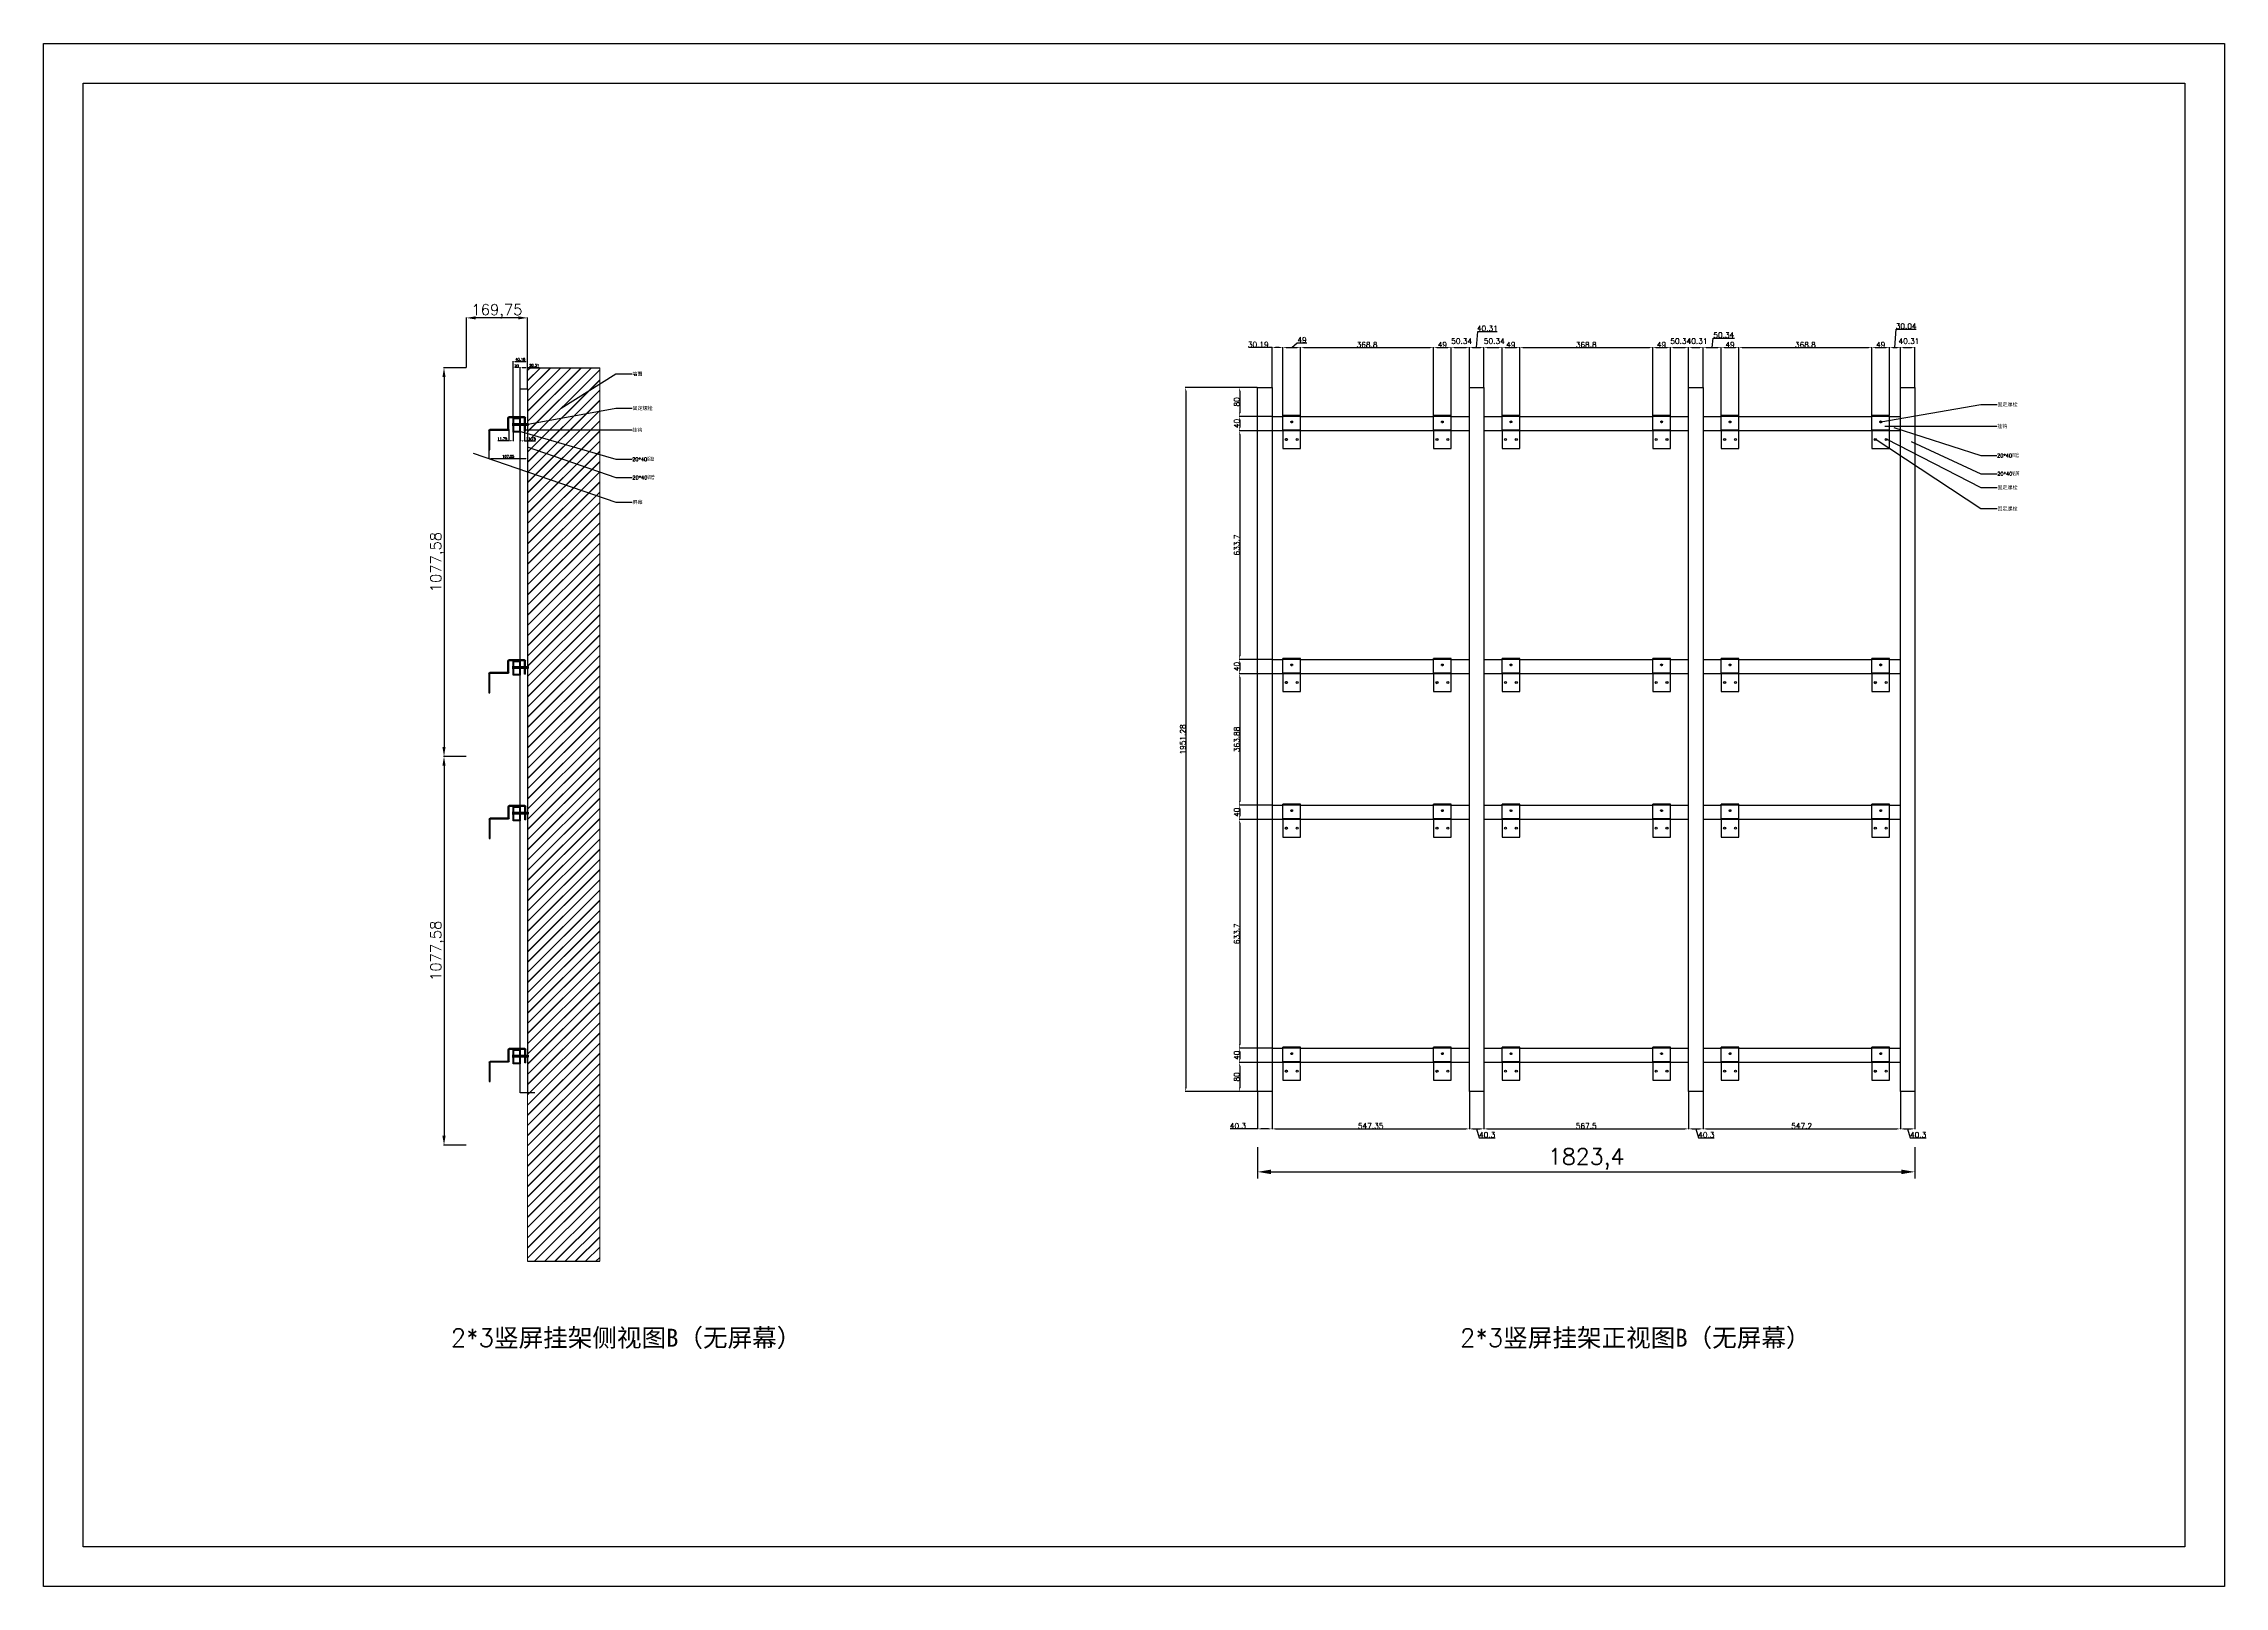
# Model space of a CAD drawing. Header units: millimetres. Extents: x -207 to 14821, y -6397 to 3639.
# Drawn here: x 8773 to 14821, y -6397 to -2120 of the extents above; entities that cross this region are included whole.
import ezdxf

# ---------------------------------------------------------------- set-up
doc = ezdxf.new("R2010")
doc.units = ezdxf.units.MM
doc.linetypes.add('HIDDEN', pattern=[0.375, 0.25, -0.125])
for name, color, linetype in [('02___PRT_ALL_AXES', 7, 'Continuous'), ('DEFAULT_2', 8, 'HIDDEN'), ('图框', 7, 'Continuous')]:
    doc.layers.add(name, color=color, linetype=linetype)
doc.layers.add('dim（尺寸标注）', color=4, linetype='Continuous', lineweight=13)
doc.layers.add('粗实线', color=7, linetype='Continuous', lineweight=25)
doc.styles.get("Standard").update_dxf_attribs({"font": 'txt', "bigfont": 'gbcbig.shx'})
doc.dimstyles.new('1-15', dxfattribs={"dimscale": 15, "dimtxt": 3, "dimasz": 2.5, "dimexe": 1.25, "dimexo": 0.625, "dimtad": 1, "dimtxsty": 'Standard', "dimcen": 2.5, "dimclrd": 4, "dimclre": 4, "dimclrt": 4, "dimadec": 0, "dimazin": 0, "dimtfac": 1, "dimtmove": 0, "dimatfit": 3, "dimfxl": 100, "dimfxlon": 1, "dimtfillclr": 4, "dimarcsym": 0})
doc.dimstyles.new('ISO-25', dxfattribs={"dimtxt": 7, "dimasz": 5, "dimexe": 1.25, "dimexo": 0.625, "dimtad": 1, "dimtxsty": 'Standard', "dimcen": 2.5, "dimclrd": 4, "dimclre": 4, "dimclrt": 4, "dimadec": 0, "dimazin": 0, "dimtfac": 1, "dimtmove": 0, "dimatfit": 3, "dimfxl": 1, "dimarcsym": 0})
doc.dimstyles.new('副本 ISO-25', dxfattribs={"dimtxt": 15, "dimasz": 10, "dimexe": 1.25, "dimexo": 0.625, "dimtad": 1, "dimdsep": 46, "dimtxsty": 'Standard', "dimcen": 2.5, "dimclrd": 4, "dimclre": 4, "dimclrt": 4, "dimadec": 0, "dimazin": 0, "dimtfac": 1, "dimtmove": 0, "dimatfit": 3, "dimfxl": 1, "dimarcsym": 0})

# ---------------------------------------------------------------- blocks, each defined once
blk = doc.blocks.new('hgdhgfdgdhgf')
at = {"color": 3, "linetype": 'Continuous'}
for p, q in [((-21740.9, 10464.5), (-21697.8, 10464.5)), ((-21740.9, 10464.5), (-21740.9, 10462)), ((-21697.8, 10464.5), (-21697.8, 10462)), ((-21743.6, 10461.8), (-21741.1, 10461.8)), ((-21743.6, 10424.5), (-21743.6, 10461.8)), ((-21743.6, 10424.5), (-21741.1, 10424.5)), ((-21741.1, 10424.5), (-21741.1, 10461.8)), ((-21740.9, 10462), (-21697.8, 10462)), ((-21695.1, 10461.8), (-21697.6, 10461.8)), ((-21697.6, 10429.2), (-21697.6, 10461.8)), ((-21697.6, 10429.2), (-21695.1, 10429.2)), ((-21695.1, 10429.2), (-21695.1, 10461.8)), ((-21694.9, 10429), (-21645.3, 10429)), ((-21694.9, 10426.5), (-21694.9, 10429)), ((-21694.9, 10426.5), (-21645.3, 10426.5)), ((-21645.3, 10429), (-21645.3, 10426.5)), ((-21642.6, 10426.3), (-21645.1, 10426.3)), ((-21645.1, 10373), (-21645.1, 10426.3))]:
    blk.add_line(p, q, dxfattribs=at)
for centre, radius, start, end in [((-21740.9, 10461.8), 2.7, 90, 180), ((-21697.8, 10461.8), 2.7, 0, 90), ((-21740.9, 10461.8), 0.2, 90, 180), ((-21697.8, 10461.8), 0.2, 0, 90), ((-21694.9, 10429.2), 2.7, 180, 270), ((-21694.9, 10429.2), 0.2, 180, 270), ((-21645.3, 10426.3), 2.7, 0, 90), ((-21645.3, 10426.3), 0.2, 0, 90)]:
    blk.add_arc(centre, radius, start, end, dxfattribs=at)
at = {"layer": '02___PRT_ALL_AXES', "color": 3, "linetype": 'Continuous'}
blk.add_line((-21642.6, 10373), (-21645.1, 10373), dxfattribs=at)
at = {"layer": '粗实线', "color": 3}
blk.add_line((-21642.6, 10426.3), (-21642.6, 10373), dxfattribs=at)
blk = doc.blocks.new('hgfdhhgh')
at = {"layer": '粗实线'}
for p in [(87.4, 302.1), (87.4, -371.6)]:
    blk.add_blockref('hgdhgfdgdhgf', p, dxfattribs=at)
blk = doc.blocks.new('gfsdgfgfsgg')
at = {"layer": '粗实线', "color": 1}
for p, q in [((-8243.3, 7890.3), (-8243.3, 7930.3)), ((-8243.3, 7930.3), (-8223.3, 7930.3)), ((-8241.3, 7892.3), (-8241.3, 7928.3)), ((-8241.3, 7928.3), (-8225.3, 7928.3)), ((-8225.3, 7928.3), (-8225.3, 7892.3)), ((-8223.3, 7930.3), (-8223.3, 7890.3)), ((-8223.3, 7890.3), (-8243.3, 7890.3)), ((-8225.3, 7892.3), (-8241.3, 7892.3))]:
    blk.add_line(p, q, dxfattribs=at)
blk = doc.blocks.new('*D57')
at = {"layer": 'Defpoints', "color": 0}
for p in [(9945.3, -3018.8), (9883.4, -4096.4), (9945.3, -4096.4)]:
    blk.add_point(p, dxfattribs=at)
at = {"layer": 'dim（尺寸标注）', "color": 4, "lineweight": -2}
for p, q in [((9944.7, -3018.8), (9882.1, -3018.8)), ((9883.4, -3044.8), (9883.4, -4070.4)), ((9944.7, -4096.4), (9882.1, -4096.4))]:
    blk.add_line(p, q, dxfattribs=at)
at = {"layer": 'dim（尺寸标注）', "color": 4}
for points in [[(9879, -3044.8), (9887.7, -3044.8), (9883.4, -3018.8)], [(9879, -4070.4), (9887.7, -4070.4), (9883.4, -4096.4)]]:
    blk.add_solid(points, dxfattribs=at)
at = {"layer": 'dim（尺寸标注）', "color": 4, "lineweight": 13, "insert": (9865.2, -3557.6), "char_height": 30, "attachment_point": 5, "rotation": 90}
blk.add_mtext('1077,58', dxfattribs=at)
blk = doc.blocks.new('*D58')
at = {"layer": 'Defpoints', "color": 0}
for p in [(9945.3, -2880.6), (9945.3, -3018.8), (10115.1, -3018.8)]:
    blk.add_point(p, dxfattribs=at)
at = {"layer": 'dim（尺寸标注）', "color": 4, "lineweight": -2}
for p, q in [((9945.3, -3018.2), (9945.3, -2879.3)), ((10089.1, -2880.6), (9971.3, -2880.6)), ((10115.1, -3018.2), (10115.1, -2879.3))]:
    blk.add_line(p, q, dxfattribs=at)
at = {"layer": 'dim（尺寸标注）', "color": 4}
for points in [[(9971.3, -2876.2), (9971.3, -2884.9), (9945.3, -2880.6)], [(10089.1, -2876.2), (10089.1, -2884.9), (10115.1, -2880.6)]]:
    blk.add_solid(points, dxfattribs=at)
at = {"layer": 'dim（尺寸标注）', "color": 4, "lineweight": 13, "insert": (10030.2, -2862.5), "char_height": 30, "attachment_point": 5}
blk.add_mtext('169,75', dxfattribs=at)
blk = doc.blocks.new('*D59')
at = {"layer": 'Defpoints', "color": 0}
for p in [(9945.3, -4096.4), (9883.4, -5174), (9945.3, -5174)]:
    blk.add_point(p, dxfattribs=at)
at = {"layer": 'dim（尺寸标注）', "color": 4, "lineweight": -2}
for p, q in [((9944.7, -4096.4), (9882.1, -4096.4)), ((9883.4, -4122.4), (9883.4, -5148)), ((9944.7, -5174), (9882.1, -5174))]:
    blk.add_line(p, q, dxfattribs=at)
at = {"layer": 'dim（尺寸标注）', "color": 4}
for points in [[(9879, -4122.4), (9887.7, -4122.4), (9883.4, -4096.4)], [(9879, -5148), (9887.7, -5148), (9883.4, -5174)]]:
    blk.add_solid(points, dxfattribs=at)
at = {"layer": 'dim（尺寸标注）', "color": 4, "lineweight": 13, "insert": (9865.2, -4635.2), "char_height": 30, "attachment_point": 5, "rotation": 90}
blk.add_mtext('1077,58', dxfattribs=at)
blk = doc.blocks.new('*D71')
at = {"color": 4, "lineweight": -2}
for p, q in [((10074.8, -3156.7), (10074.8, -3000.2)), ((10079.8, -3001.5), (10109.9, -3001.5)), ((10114.9, -3076.7), (10114.9, -3000.2))]:
    blk.add_line(p, q, dxfattribs=at)
at = {"color": 4}
for points in [[(10079.8, -3000.6), (10079.8, -3002.3), (10074.8, -3001.5)], [(10109.9, -3000.6), (10109.9, -3002.3), (10114.9, -3001.5)]]:
    blk.add_solid(points, dxfattribs=at)
at = {"layer": 'Defpoints', "color": 0}
for p in [(10114.9, -3001.5), (10114.9, -3077.3), (10074.8, -3157.3)]:
    blk.add_point(p, dxfattribs=at)
at = {"color": 4, "insert": (10094.9, -2996.8), "char_height": 7, "attachment_point": 5}
blk.add_mtext('40,16', dxfattribs=at)
blk = doc.blocks.new('*D60')
at = {"color": 4, "lineweight": -2}
for p, q in [((10074.8, -3017.4), (10074.8, -3016.8)), ((10089.8, -3018), (10079.8, -3018)), ((10094.8, -3017.4), (10094.8, -3016.8))]:
    blk.add_line(p, q, dxfattribs=at)
at = {"color": 4}
for points in [[(10079.8, -3017.2), (10079.8, -3018.9), (10074.8, -3018)], [(10089.8, -3017.2), (10089.8, -3018.9), (10094.8, -3018)]]:
    blk.add_solid(points, dxfattribs=at)
at = {"layer": 'Defpoints', "color": 0}
for p in [(10074.8, -3018), (10074.8, -3018), (10094.8, -3018)]:
    blk.add_point(p, dxfattribs=at)
at = {"color": 4, "insert": (10084.8, -3013.9), "char_height": 7, "attachment_point": 5}
blk.add_mtext('20', dxfattribs=at)
blk = doc.blocks.new('A')
h = blk.add_hatch()
h.set_pattern_fill('JIS_LC_20A', color=256, scale=0.05, style=0)
h.paths.add_polyline_path([(10320.9, 2364.2), (10320.9, 2359.2), (10336.9, 2359.2), (10336.9, 2364.2)])
h.paths.add_polyline_path([(10338.9, 2364.2), (10338.9, 2359.2), (10350.7, 2359.2), (10350.7, 2364.2)])
h.paths.add_polyline_path([(10360.6, 2359.2), (10360.6, 2364.2), (10353.2, 2364.2), (10353.2, 2359.2)])
for p, q in [((10317.2, 2365.2), (10318.9, 2365.2)), ((10317.2, 2365.2), (10317.2, 2358.2)), ((10317.2, 2363), (10318.9, 2363)), ((10317.2, 2360.3), (10318.9, 2360.3)), ((10318.9, 2365.2), (10318.9, 2358.2)), ((10336.9, 2364.2), (10336.9, 2359.2)), ((10338.9, 2364.2), (10338.9, 2359.2)), ((10350.7, 2364.2), (10350.7, 2359.2)), ((10353.2, 2364.2), (10353.2, 2359.2)), ((10360.6, 2364.2), (10360.6, 2359.2)), ((10318.9, 2358.2), (10317.2, 2358.2))]:
    blk.add_line(p, q)
for points in [[(10320.9, 2364.2), (10336.9, 2364.2)], [(10320.9, 2359.2), (10320.9, 2364.2)], [(10336.9, 2359.2), (10320.9, 2359.2)], [(10338.9, 2364.2), (10350.7, 2364.2)], [(10350.7, 2359.2), (10338.9, 2359.2)], [(10353.2, 2364.2), (10360.6, 2364.2)], [(10360.6, 2359.2), (10353.2, 2359.2)]]:
    blk.add_lwpolyline(points)
blk = doc.blocks.new('*D74')
at = {"color": 4, "lineweight": -2}
for p, q in [((10094.8, -3076.7), (10094.8, -3016.8)), ((10099.8, -3018), (10110.1, -3018)), ((10115.1, -3076.7), (10115.1, -3016.8)), ((10115.1, -3018), (10147, -3018))]:
    blk.add_line(p, q, dxfattribs=at)
at = {"color": 4}
for points in [[(10099.8, -3017.2), (10099.8, -3018.9), (10094.8, -3018)], [(10110.1, -3017.2), (10110.1, -3018.9), (10115.1, -3018)]]:
    blk.add_solid(points, dxfattribs=at)
at = {"layer": 'Defpoints', "color": 0}
for p in [(10115.1, -3018), (10094.8, -3077.3), (10115.1, -3077.3)]:
    blk.add_point(p, dxfattribs=at)
at = {"color": 4, "insert": (10133.5, -3013.3), "char_height": 7, "attachment_point": 5}
blk.add_mtext('20,31', dxfattribs=at)
blk = doc.blocks.new('*D62')
at = {"color": 4, "lineweight": -2}
for p, q in [((10063, -3190.1), (10063, -3222.8)), ((10074.8, -3197.3), (10074.8, -3222.8)), ((10063, -3221.5), (10032.3, -3221.5)), ((10069.8, -3221.5), (10068, -3221.5))]:
    blk.add_line(p, q, dxfattribs=at)
at = {"color": 4}
for points in [[(10068, -3220.7), (10068, -3222.4), (10063, -3221.5)], [(10069.8, -3220.7), (10069.8, -3222.4), (10074.8, -3221.5)]]:
    blk.add_solid(points, dxfattribs=at)
at = {"layer": 'Defpoints', "color": 0}
for p in [(10063, -3189.5), (10074.8, -3196.7), (10063, -3221.5)]:
    blk.add_point(p, dxfattribs=at)
at = {"color": 4, "insert": (10045.1, -3216.8), "char_height": 7, "attachment_point": 5}
blk.add_mtext('11,75', dxfattribs=at)
blk = doc.blocks.new('*D63')
at = {"color": 4, "lineweight": -2}
for p, q in [((10008, -3246.3), (10008, -3271.8)), ((10115.1, -3240.3), (10115.1, -3271.8)), ((10013, -3270.6), (10110.1, -3270.6))]:
    blk.add_line(p, q, dxfattribs=at)
at = {"color": 4}
for points in [[(10013, -3269.8), (10013, -3271.4), (10008, -3270.6)], [(10110.1, -3269.8), (10110.1, -3271.4), (10115.1, -3270.6)]]:
    blk.add_solid(points, dxfattribs=at)
at = {"layer": 'Defpoints', "color": 0}
for p in [(10008, -3245.7), (10115.1, -3239.6), (10115.1, -3270.6)]:
    blk.add_point(p, dxfattribs=at)
at = {"color": 4, "insert": (10061.5, -3265.9), "char_height": 7, "attachment_point": 5}
blk.add_mtext('107,05', dxfattribs=at)
blk = doc.blocks.new('*D64')
at = {"color": 4, "lineweight": -2}
for p, q in [((10094.8, -3197.3), (10094.8, -3222.8)), ((10106.5, -3194.8), (10106.5, -3222.8)), ((10099.8, -3221.5), (10101.5, -3221.5)), ((10106.5, -3221.5), (10137.3, -3221.5))]:
    blk.add_line(p, q, dxfattribs=at)
at = {"color": 4}
for points in [[(10099.8, -3220.7), (10099.8, -3222.4), (10094.8, -3221.5)], [(10101.5, -3220.7), (10101.5, -3222.4), (10106.5, -3221.5)]]:
    blk.add_solid(points, dxfattribs=at)
at = {"layer": 'Defpoints', "color": 0}
for p in [(10094.8, -3196.7), (10106.5, -3194.2), (10106.5, -3221.5)]:
    blk.add_point(p, dxfattribs=at)
at = {"color": 4, "insert": (10124.4, -3216.8), "char_height": 7, "attachment_point": 5}
blk.add_mtext('11,75', dxfattribs=at)
blk = doc.blocks.new('hgfdhgdhgd')
at = {"color": 3, "linetype": 'Continuous'}
for p, q in [((-21144.3, 10464.5), (-21193.3, 10464.5)), ((-21193.3, 10424.5), (-21193.3, 10464.5)), ((-21144.3, 10424.5), (-21144.3, 10464.5)), ((-21144.3, 10462), (-21193.3, 10462)), ((-21193.3, 10424.5), (-21144.3, 10424.5))]:
    blk.add_line(p, q, dxfattribs=at)
at = {"color": 7, "linetype": 'Continuous'}
for p, q in [((-21193.3, 10424.5), (-21193.3, 10373)), ((-21144.3, 10373), (-21144.3, 10424.5))]:
    blk.add_line(p, q, dxfattribs=at)
at = {"layer": '02___PRT_ALL_AXES', "color": 7, "linetype": 'Continuous'}
blk.add_line((-21193.3, 10373), (-21144.3, 10373), dxfattribs=at)
at = {"layer": '02___PRT_ALL_AXES', "color": 3, "linetype": 'Continuous'}
blk.add_circle((-21168.8, 10446.7), 2.1, dxfattribs=at)
at = {"layer": '02___PRT_ALL_AXES', "color": 7, "linetype": 'Continuous'}
for centre in [(-21183.8, 10398), (-21153.8, 10398)]:
    blk.add_circle(centre, 3, dxfattribs=at)
at = {"layer": 'DEFAULT_2', "color": 8, "linetype": 'HIDDEN'}
blk.add_circle((-21168.8, 10446.7), 2.5, dxfattribs=at)
blk = doc.blocks.new('*D66')
at = {"color": 4, "lineweight": -2}
for p, q in [((12139.4, -5179.6), (12139.4, -5266.8)), ((13962.8, -5179.6), (13962.8, -5266.8)), ((12176.9, -5248), (13925.3, -5248))]:
    blk.add_line(p, q, dxfattribs=at)
at = {"color": 4}
for points in [[(12176.9, -5241.8), (12176.9, -5254.3), (12139.4, -5248)], [(13925.3, -5241.8), (13925.3, -5254.3), (13962.8, -5248)]]:
    blk.add_solid(points, dxfattribs=at)
at = {"layer": 'Defpoints', "color": 0}
for p in [(12139.4, -5170.3), (13962.8, -5170.3), (13962.8, -5248)]:
    blk.add_point(p, dxfattribs=at)
at = {"color": 4, "insert": (13051.1, -5212.4), "char_height": 45, "attachment_point": 5}
blk.add_mtext('1823,4', dxfattribs=at)
blk = doc.blocks.new('SHU')
at = {"color": 2}
for p, q in [((2817.7, 2460.5), (2858, 2460.5)), ((2817.7, 509.2), (2817.7, 2460.5)), ((2858, 2460.5), (2858, 509.2)), ((2858, 509.2), (2817.7, 509.2))]:
    blk.add_line(p, q, dxfattribs=at)
blk = doc.blocks.new('*D124')
at = {"color": 4, "lineweight": -2}
for p, q in [((12138.8, -3073.6), (11939.3, -3073.6)), ((11940.5, -3083.6), (11940.5, -5014.9)), ((12138.8, -5024.9), (11939.3, -5024.9))]:
    blk.add_line(p, q, dxfattribs=at)
at = {"color": 4}
for points in [[(11938.8, -3083.6), (11942.2, -3083.6), (11940.5, -3073.6)], [(11938.8, -5014.9), (11942.2, -5014.9), (11940.5, -5024.9)]]:
    blk.add_solid(points, dxfattribs=at)
at = {"layer": 'Defpoints', "color": 0}
for p in [(12139.4, -3073.6), (11940.5, -5024.9), (12139.4, -5024.9)]:
    blk.add_point(p, dxfattribs=at)
at = {"color": 4, "insert": (11932.4, -4049.2), "char_height": 15, "attachment_point": 5, "rotation": 90}
blk.add_mtext('1951.28', dxfattribs=at)
blk = doc.blocks.new('*D125')
at = {"color": 4, "lineweight": -2}
for p, q in [((12139.4, -5025.5), (12139.4, -5130.1)), ((12179.7, -5025.5), (12179.7, -5130.1)), ((12139.4, -5128.9), (12063.2, -5128.9)), ((12169.7, -5128.9), (12149.4, -5128.9))]:
    blk.add_line(p, q, dxfattribs=at)
at = {"color": 4}
for points in [[(12149.4, -5127.2), (12149.4, -5130.5), (12139.4, -5128.9)], [(12169.7, -5127.2), (12169.7, -5130.5), (12179.7, -5128.9)]]:
    blk.add_solid(points, dxfattribs=at)
at = {"layer": 'Defpoints', "color": 0}
for p in [(12139.4, -5024.9), (12179.7, -5024.9), (12179.7, -5128.9)]:
    blk.add_point(p, dxfattribs=at)
at = {"color": 4, "insert": (12085.1, -5120.8), "char_height": 15, "attachment_point": 5}
blk.add_mtext('40.3', dxfattribs=at)
blk = doc.blocks.new('*D126')
at = {"color": 4, "lineweight": -2}
for p, q in [((12179.7, -5025.5), (12179.7, -5130.1)), ((12727, -5025.5), (12727, -5130.1)), ((12189.7, -5128.9), (12717, -5128.9))]:
    blk.add_line(p, q, dxfattribs=at)
at = {"color": 4}
for points in [[(12189.7, -5127.2), (12189.7, -5130.5), (12179.7, -5128.9)], [(12717, -5127.2), (12717, -5130.5), (12727, -5128.9)]]:
    blk.add_solid(points, dxfattribs=at)
at = {"layer": 'Defpoints', "color": 0}
for p in [(12179.7, -5024.9), (12727, -5024.9), (12727, -5128.9)]:
    blk.add_point(p, dxfattribs=at)
at = {"color": 4, "insert": (12453.4, -5120.8), "char_height": 15, "attachment_point": 5}
blk.add_mtext('547.35', dxfattribs=at)
blk = doc.blocks.new('*D127')
at = {"color": 4, "lineweight": -2}
for p, q in [((12727, -5025.5), (12727, -5130.1)), ((12767.3, -5025.5), (12767.3, -5130.1)), ((12737, -5128.9), (12757.3, -5128.9)), ((12747.2, -5128.9), (12754.6, -5153.6)), ((12754.6, -5153.6), (12798.3, -5153.6))]:
    blk.add_line(p, q, dxfattribs=at)
at = {"color": 4}
for points in [[(12737, -5127.2), (12737, -5130.5), (12727, -5128.9)], [(12757.3, -5127.2), (12757.3, -5130.5), (12767.3, -5128.9)]]:
    blk.add_solid(points, dxfattribs=at)
at = {"layer": 'Defpoints', "color": 0}
for p in [(12727, -5024.9), (12767.3, -5024.9), (12767.3, -5128.9)]:
    blk.add_point(p, dxfattribs=at)
at = {"color": 4, "insert": (12776.5, -5145.4), "char_height": 15, "attachment_point": 5}
blk.add_mtext('40.3', dxfattribs=at)
blk = doc.blocks.new('*D128')
at = {"color": 4, "lineweight": -2}
for p, q in [((12767.3, -5025.5), (12767.3, -5130.1)), ((13334.8, -5025.5), (13334.8, -5130.1)), ((12777.3, -5128.9), (13324.8, -5128.9))]:
    blk.add_line(p, q, dxfattribs=at)
at = {"color": 4}
for points in [[(12777.3, -5127.2), (12777.3, -5130.5), (12767.3, -5128.9)], [(13324.8, -5127.2), (13324.8, -5130.5), (13334.8, -5128.9)]]:
    blk.add_solid(points, dxfattribs=at)
at = {"layer": 'Defpoints', "color": 0}
for p in [(12767.3, -5024.9), (13334.8, -5024.9), (13334.8, -5128.9)]:
    blk.add_point(p, dxfattribs=at)
at = {"color": 4, "insert": (13051.1, -5120.8), "char_height": 15, "attachment_point": 5}
blk.add_mtext('567.5', dxfattribs=at)
blk = doc.blocks.new('*D129')
at = {"color": 4, "lineweight": -2}
for p, q in [((13334.8, -5025.5), (13334.8, -5130.1)), ((13375.1, -5025.5), (13375.1, -5130.1)), ((13344.8, -5128.9), (13365.1, -5128.9)), ((13355, -5128.9), (13362.4, -5153.6)), ((13362.4, -5153.6), (13406.1, -5153.6))]:
    blk.add_line(p, q, dxfattribs=at)
at = {"color": 4}
for points in [[(13344.8, -5127.2), (13344.8, -5130.5), (13334.8, -5128.9)], [(13365.1, -5127.2), (13365.1, -5130.5), (13375.1, -5128.9)]]:
    blk.add_solid(points, dxfattribs=at)
at = {"layer": 'Defpoints', "color": 0}
for p in [(13334.8, -5024.9), (13375.1, -5024.9), (13375.1, -5128.9)]:
    blk.add_point(p, dxfattribs=at)
at = {"color": 4, "insert": (13384.3, -5145.4), "char_height": 15, "attachment_point": 5}
blk.add_mtext('40.3', dxfattribs=at)
blk = doc.blocks.new('*D130')
at = {"color": 4, "lineweight": -2}
for p, q in [((13375.1, -5025.5), (13375.1, -5130.1)), ((13922.3, -5025.5), (13922.3, -5130.1)), ((13385.1, -5128.9), (13912.3, -5128.9))]:
    blk.add_line(p, q, dxfattribs=at)
at = {"color": 4}
for points in [[(13385.1, -5127.2), (13385.1, -5130.5), (13375.1, -5128.9)], [(13912.3, -5127.2), (13912.3, -5130.5), (13922.3, -5128.9)]]:
    blk.add_solid(points, dxfattribs=at)
at = {"layer": 'Defpoints', "color": 0}
for p in [(13375.1, -5024.9), (13922.3, -5024.9), (13922.3, -5128.9)]:
    blk.add_point(p, dxfattribs=at)
at = {"color": 4, "insert": (13648.7, -5120.8), "char_height": 15, "attachment_point": 5}
blk.add_mtext('547.2', dxfattribs=at)
blk = doc.blocks.new('*D131')
at = {"color": 4, "lineweight": -2}
for p, q in [((13922.3, -5025.5), (13922.3, -5130.1)), ((13962.6, -5025.5), (13962.6, -5130.1)), ((13932.3, -5128.9), (13952.6, -5128.9)), ((13942.5, -5128.9), (13949.9, -5153.6)), ((13949.9, -5153.6), (13993.6, -5153.6))]:
    blk.add_line(p, q, dxfattribs=at)
at = {"color": 4}
for points in [[(13932.3, -5127.2), (13932.3, -5130.5), (13922.3, -5128.9)], [(13952.6, -5127.2), (13952.6, -5130.5), (13962.6, -5128.9)]]:
    blk.add_solid(points, dxfattribs=at)
at = {"layer": 'Defpoints', "color": 0}
for p in [(13922.3, -5024.9), (13962.6, -5024.9), (13962.6, -5128.9)]:
    blk.add_point(p, dxfattribs=at)
at = {"color": 4, "insert": (13971.8, -5145.4), "char_height": 15, "attachment_point": 5}
blk.add_mtext('40.3', dxfattribs=at)
blk = doc.blocks.new('*D132')
at = {"color": 4, "lineweight": -2}
for p, q in [((12138.8, -3073.6), (12088.8, -3073.6)), ((12090.1, -3083.6), (12090.1, -3143.6)), ((12179.1, -3153.6), (12088.8, -3153.6))]:
    blk.add_line(p, q, dxfattribs=at)
at = {"color": 4}
for points in [[(12088.4, -3083.6), (12091.7, -3083.6), (12090.1, -3073.6)], [(12088.4, -3143.6), (12091.7, -3143.6), (12090.1, -3153.6)]]:
    blk.add_solid(points, dxfattribs=at)
at = {"layer": 'Defpoints', "color": 0}
for p in [(12139.4, -3073.6), (12090.1, -3153.6), (12179.7, -3153.6)]:
    blk.add_point(p, dxfattribs=at)
at = {"color": 4, "insert": (12081.9, -3113.6), "char_height": 15, "attachment_point": 5, "rotation": 90}
blk.add_mtext('80', dxfattribs=at)
blk = doc.blocks.new('*D133')
at = {"color": 4, "lineweight": -2}
for p, q in [((12179.1, -3153.6), (12088.8, -3153.6)), ((12179.1, -3193.6), (12088.8, -3193.6)), ((12090.1, -3163.6), (12090.1, -3183.6))]:
    blk.add_line(p, q, dxfattribs=at)
at = {"color": 4}
for points in [[(12088.4, -3163.6), (12091.7, -3163.6), (12090.1, -3153.6)], [(12088.4, -3183.6), (12091.7, -3183.6), (12090.1, -3193.6)]]:
    blk.add_solid(points, dxfattribs=at)
at = {"layer": 'Defpoints', "color": 0}
for p in [(12090.1, -3193.6), (12179.7, -3153.6), (12179.7, -3193.6)]:
    blk.add_point(p, dxfattribs=at)
at = {"color": 4, "insert": (12081.9, -3173.6), "char_height": 15, "attachment_point": 5, "rotation": 90}
blk.add_mtext('40', dxfattribs=at)
blk = doc.blocks.new('*D134')
at = {"color": 4, "lineweight": -2}
for p, q in [((12179.1, -3193.6), (12088.8, -3193.6)), ((12090.1, -3203.6), (12090.1, -3817.3)), ((12179.1, -3827.3), (12088.8, -3827.3))]:
    blk.add_line(p, q, dxfattribs=at)
at = {"color": 4}
for points in [[(12088.4, -3203.6), (12091.7, -3203.6), (12090.1, -3193.6)], [(12088.4, -3817.3), (12091.7, -3817.3), (12090.1, -3827.3)]]:
    blk.add_solid(points, dxfattribs=at)
at = {"layer": 'Defpoints', "color": 0}
for p in [(12179.7, -3193.6), (12090.1, -3827.3), (12179.7, -3827.3)]:
    blk.add_point(p, dxfattribs=at)
at = {"color": 4, "insert": (12081.9, -3510.4), "char_height": 15, "attachment_point": 5, "rotation": 90}
blk.add_mtext('633.7', dxfattribs=at)
blk = doc.blocks.new('*D135')
at = {"color": 4, "lineweight": -2}
for p, q in [((12179.1, -3827.3), (12088.8, -3827.3)), ((12179.1, -3867.3), (12088.8, -3867.3)), ((12090.1, -3837.3), (12090.1, -3857.3))]:
    blk.add_line(p, q, dxfattribs=at)
at = {"color": 4}
for points in [[(12088.4, -3837.3), (12091.7, -3837.3), (12090.1, -3827.3)], [(12088.4, -3857.3), (12091.7, -3857.3), (12090.1, -3867.3)]]:
    blk.add_solid(points, dxfattribs=at)
at = {"layer": 'Defpoints', "color": 0}
for p in [(12090.1, -3867.3), (12179.7, -3827.3), (12179.7, -3867.3)]:
    blk.add_point(p, dxfattribs=at)
at = {"color": 4, "insert": (12081.9, -3847.3), "char_height": 15, "attachment_point": 5, "rotation": 90}
blk.add_mtext('40', dxfattribs=at)
blk = doc.blocks.new('*D136')
at = {"color": 4, "lineweight": -2}
for p, q in [((12179.1, -3867.3), (12088.8, -3867.3)), ((12090.1, -3877.3), (12090.1, -4221.2)), ((12179.1, -4231.2), (12088.8, -4231.2))]:
    blk.add_line(p, q, dxfattribs=at)
at = {"color": 4}
for points in [[(12088.4, -3877.3), (12091.7, -3877.3), (12090.1, -3867.3)], [(12088.4, -4221.2), (12091.7, -4221.2), (12090.1, -4231.2)]]:
    blk.add_solid(points, dxfattribs=at)
at = {"layer": 'Defpoints', "color": 0}
for p in [(12179.7, -3867.3), (12090.1, -4231.2), (12179.7, -4231.2)]:
    blk.add_point(p, dxfattribs=at)
at = {"color": 4, "insert": (12081.9, -4049.2), "char_height": 15, "attachment_point": 5, "rotation": 90}
blk.add_mtext('363.88', dxfattribs=at)
blk = doc.blocks.new('*D137')
at = {"color": 4, "lineweight": -2}
for p, q in [((12179.1, -4231.2), (12088.8, -4231.2)), ((12179.1, -4271.2), (12088.8, -4271.2)), ((12090.1, -4241.2), (12090.1, -4261.2))]:
    blk.add_line(p, q, dxfattribs=at)
at = {"color": 4}
for points in [[(12088.4, -4241.2), (12091.7, -4241.2), (12090.1, -4231.2)], [(12088.4, -4261.2), (12091.7, -4261.2), (12090.1, -4271.2)]]:
    blk.add_solid(points, dxfattribs=at)
at = {"layer": 'Defpoints', "color": 0}
for p in [(12179.7, -4231.2), (12090.1, -4271.2), (12179.7, -4271.2)]:
    blk.add_point(p, dxfattribs=at)
at = {"color": 4, "insert": (12081.9, -4251.2), "char_height": 15, "attachment_point": 5, "rotation": 90}
blk.add_mtext('40', dxfattribs=at)
blk = doc.blocks.new('*D138')
at = {"color": 4, "lineweight": -2}
for p, q in [((12179.1, -4271.2), (12088.8, -4271.2)), ((12090.1, -4281.2), (12090.1, -4894.9)), ((12179.1, -4904.9), (12088.8, -4904.9))]:
    blk.add_line(p, q, dxfattribs=at)
at = {"color": 4}
for points in [[(12088.4, -4281.2), (12091.7, -4281.2), (12090.1, -4271.2)], [(12088.4, -4894.9), (12091.7, -4894.9), (12090.1, -4904.9)]]:
    blk.add_solid(points, dxfattribs=at)
at = {"layer": 'Defpoints', "color": 0}
for p in [(12179.7, -4271.2), (12090.1, -4904.9), (12179.7, -4904.9)]:
    blk.add_point(p, dxfattribs=at)
at = {"color": 4, "insert": (12081.9, -4588), "char_height": 15, "attachment_point": 5, "rotation": 90}
blk.add_mtext('633.7', dxfattribs=at)
blk = doc.blocks.new('*D139')
at = {"color": 4, "lineweight": -2}
for p, q in [((12179.1, -4904.9), (12088.8, -4904.9)), ((12179.1, -4944.9), (12088.8, -4944.9)), ((12090.1, -4914.9), (12090.1, -4934.9))]:
    blk.add_line(p, q, dxfattribs=at)
at = {"color": 4}
for points in [[(12088.4, -4914.9), (12091.7, -4914.9), (12090.1, -4904.9)], [(12088.4, -4934.9), (12091.7, -4934.9), (12090.1, -4944.9)]]:
    blk.add_solid(points, dxfattribs=at)
at = {"layer": 'Defpoints', "color": 0}
for p in [(12090.1, -4944.9), (12179.7, -4904.9), (12179.7, -4944.9)]:
    blk.add_point(p, dxfattribs=at)
at = {"color": 4, "insert": (12081.9, -4924.9), "char_height": 15, "attachment_point": 5, "rotation": 90}
blk.add_mtext('40', dxfattribs=at)
blk = doc.blocks.new('*D140')
at = {"color": 4, "lineweight": -2}
for p, q in [((12179.1, -4944.9), (12088.8, -4944.9)), ((12090.1, -4954.9), (12090.1, -5014.9)), ((12179.1, -5024.9), (12088.8, -5024.9))]:
    blk.add_line(p, q, dxfattribs=at)
at = {"color": 4}
for points in [[(12088.4, -4954.9), (12091.7, -4954.9), (12090.1, -4944.9)], [(12088.4, -5014.9), (12091.7, -5014.9), (12090.1, -5024.9)]]:
    blk.add_solid(points, dxfattribs=at)
at = {"layer": 'Defpoints', "color": 0}
for p in [(12179.7, -4944.9), (12090.1, -5024.9), (12179.7, -5024.9)]:
    blk.add_point(p, dxfattribs=at)
at = {"color": 4, "insert": (12081.9, -4984.9), "char_height": 15, "attachment_point": 5, "rotation": 90}
blk.add_mtext('80', dxfattribs=at)
blk = doc.blocks.new('*D141')
at = {"color": 4, "lineweight": -2}
for p, q in [((12179.7, -2962.9), (12114.6, -2962.9)), ((12179.7, -3073), (12179.7, -2961.6)), ((12199.9, -2962.9), (12189.7, -2962.9)), ((12209.9, -3150.5), (12209.9, -2961.6))]:
    blk.add_line(p, q, dxfattribs=at)
at = {"color": 4}
for points in [[(12189.7, -2961.2), (12189.7, -2964.6), (12179.7, -2962.9)], [(12199.9, -2961.2), (12199.9, -2964.6), (12209.9, -2962.9)]]:
    blk.add_solid(points, dxfattribs=at)
at = {"layer": 'Defpoints', "color": 0}
for p in [(12209.9, -2962.9), (12179.7, -3073.6), (12209.9, -3151.1)]:
    blk.add_point(p, dxfattribs=at)
at = {"color": 4, "insert": (12141.5, -2954.8), "char_height": 15, "attachment_point": 5}
blk.add_mtext('30.19', dxfattribs=at)
blk = doc.blocks.new('*D142')
at = {"color": 4, "lineweight": -2}
for p, q in [((12209.9, -3150.5), (12209.9, -2961.9)), ((12219.9, -2963.1), (12248.9, -2963.1)), ((12234.4, -2963.1), (12249.8, -2949.9)), ((12249.8, -2949.9), (12276, -2949.9)), ((12258.9, -3150.5), (12258.9, -2961.9))]:
    blk.add_line(p, q, dxfattribs=at)
at = {"color": 4}
for points in [[(12219.9, -2961.4), (12219.9, -2964.8), (12209.9, -2963.1)], [(12248.9, -2961.4), (12248.9, -2964.8), (12258.9, -2963.1)]]:
    blk.add_solid(points, dxfattribs=at)
at = {"layer": 'Defpoints', "color": 0}
for p in [(12258.9, -2963.1), (12209.9, -3151.1), (12258.9, -3151.1)]:
    blk.add_point(p, dxfattribs=at)
at = {"color": 4, "insert": (12262.9, -2941.8), "char_height": 15, "attachment_point": 5}
blk.add_mtext('49', dxfattribs=at)
blk = doc.blocks.new('*D143')
at = {"color": 4, "lineweight": -2}
for p, q in [((12258.9, -3150.5), (12258.9, -2961.9)), ((12268.9, -2963.1), (12617.7, -2963.1)), ((12627.7, -3150.5), (12627.7, -2961.9))]:
    blk.add_line(p, q, dxfattribs=at)
at = {"color": 4}
for points in [[(12268.9, -2961.4), (12268.9, -2964.8), (12258.9, -2963.1)], [(12617.7, -2961.4), (12617.7, -2964.8), (12627.7, -2963.1)]]:
    blk.add_solid(points, dxfattribs=at)
at = {"layer": 'Defpoints', "color": 0}
for p in [(12627.7, -2963.1), (12258.9, -3151.1), (12627.7, -3151.1)]:
    blk.add_point(p, dxfattribs=at)
at = {"color": 4, "insert": (12443.3, -2955), "char_height": 15, "attachment_point": 5}
blk.add_mtext('368.8', dxfattribs=at)
blk = doc.blocks.new('*D144')
at = {"color": 4, "lineweight": -2}
for p, q in [((12627.7, -3150.5), (12627.7, -2961.9)), ((12637.7, -2963.1), (12666.7, -2963.1)), ((12676.7, -3150.5), (12676.7, -2961.9))]:
    blk.add_line(p, q, dxfattribs=at)
at = {"color": 4}
for points in [[(12637.7, -2961.4), (12637.7, -2964.8), (12627.7, -2963.1)], [(12666.7, -2961.4), (12666.7, -2964.8), (12676.7, -2963.1)]]:
    blk.add_solid(points, dxfattribs=at)
at = {"layer": 'Defpoints', "color": 0}
for p in [(12676.7, -2963.1), (12627.7, -3151.1), (12676.7, -3151.1)]:
    blk.add_point(p, dxfattribs=at)
at = {"color": 4, "insert": (12652.2, -2955), "char_height": 15, "attachment_point": 5}
blk.add_mtext('49', dxfattribs=at)
blk = doc.blocks.new('*D145')
at = {"color": 4, "lineweight": -2}
for p, q in [((12676.7, -3150.5), (12676.7, -2961.9)), ((12686.7, -2963.1), (12717, -2963.1)), ((12727, -3073), (12727, -2961.9))]:
    blk.add_line(p, q, dxfattribs=at)
at = {"color": 4}
for points in [[(12686.7, -2961.4), (12686.7, -2964.8), (12676.7, -2963.1)], [(12717, -2961.4), (12717, -2964.8), (12727, -2963.1)]]:
    blk.add_solid(points, dxfattribs=at)
at = {"layer": 'Defpoints', "color": 0}
for p in [(12727, -2963.1), (12727, -3073.6), (12676.7, -3151.1)]:
    blk.add_point(p, dxfattribs=at)
at = {"color": 4, "insert": (12705.5, -2945), "char_height": 15, "attachment_point": 5}
blk.add_mtext('50.34', dxfattribs=at)
blk = doc.blocks.new('*D146')
at = {"color": 4, "lineweight": -2}
for p, q in [((12727, -3073), (12727, -2961.9)), ((12737, -2963.1), (12757.3, -2963.1)), ((12747.2, -2963.1), (12750.2, -2918)), ((12750.2, -2918), (12803.9, -2918)), ((12767.3, -3072.3), (12767.3, -2961.9))]:
    blk.add_line(p, q, dxfattribs=at)
at = {"color": 4}
for points in [[(12737, -2961.4), (12737, -2964.8), (12727, -2963.1)], [(12757.3, -2961.4), (12757.3, -2964.8), (12767.3, -2963.1)]]:
    blk.add_solid(points, dxfattribs=at)
at = {"layer": 'Defpoints', "color": 0}
for p in [(12767.3, -2963.1), (12727, -3073.6), (12767.3, -3073)]:
    blk.add_point(p, dxfattribs=at)
at = {"color": 4, "insert": (12777.1, -2909.8), "char_height": 15, "attachment_point": 5}
blk.add_mtext('40.31', dxfattribs=at)
blk = doc.blocks.new('*D147')
at = {"color": 4, "lineweight": -2}
for p, q in [((12767.3, -3072.3), (12767.3, -2961.9)), ((12777.3, -2963.1), (12807.7, -2963.1)), ((12817.7, -3150.5), (12817.7, -2961.9))]:
    blk.add_line(p, q, dxfattribs=at)
at = {"color": 4}
for points in [[(12777.3, -2961.4), (12777.3, -2964.8), (12767.3, -2963.1)], [(12807.7, -2961.4), (12807.7, -2964.8), (12817.7, -2963.1)]]:
    blk.add_solid(points, dxfattribs=at)
at = {"layer": 'Defpoints', "color": 0}
for p in [(12817.7, -2963.1), (12767.3, -3073), (12817.7, -3151.1)]:
    blk.add_point(p, dxfattribs=at)
at = {"color": 4, "insert": (12796.1, -2945), "char_height": 15, "attachment_point": 5}
blk.add_mtext('50.34', dxfattribs=at)
blk = doc.blocks.new('*D148')
at = {"color": 4, "lineweight": -2}
for p, q in [((12817.7, -3150.5), (12817.7, -2961.9)), ((12827.7, -2963.1), (12856.7, -2963.1)), ((12866.7, -3150.5), (12866.7, -2961.9))]:
    blk.add_line(p, q, dxfattribs=at)
at = {"color": 4}
for points in [[(12827.7, -2961.4), (12827.7, -2964.8), (12817.7, -2963.1)], [(12856.7, -2961.4), (12856.7, -2964.8), (12866.7, -2963.1)]]:
    blk.add_solid(points, dxfattribs=at)
at = {"layer": 'Defpoints', "color": 0}
for p in [(12866.7, -2963.1), (12817.7, -3151.1), (12866.7, -3151.1)]:
    blk.add_point(p, dxfattribs=at)
at = {"color": 4, "insert": (12842.2, -2955), "char_height": 15, "attachment_point": 5}
blk.add_mtext('49', dxfattribs=at)
blk = doc.blocks.new('*D149')
at = {"color": 4, "lineweight": -2}
for p, q in [((12866.7, -3150.5), (12866.7, -2961.9)), ((12876.7, -2963.1), (13225.5, -2963.1)), ((13235.5, -3150.5), (13235.5, -2961.9))]:
    blk.add_line(p, q, dxfattribs=at)
at = {"color": 4}
for points in [[(12876.7, -2961.4), (12876.7, -2964.8), (12866.7, -2963.1)], [(13225.5, -2961.4), (13225.5, -2964.8), (13235.5, -2963.1)]]:
    blk.add_solid(points, dxfattribs=at)
at = {"layer": 'Defpoints', "color": 0}
for p in [(13235.5, -2963.1), (12866.7, -3151.1), (13235.5, -3151.1)]:
    blk.add_point(p, dxfattribs=at)
at = {"color": 4, "insert": (13051.1, -2955), "char_height": 15, "attachment_point": 5}
blk.add_mtext('368.8', dxfattribs=at)
blk = doc.blocks.new('*D150')
at = {"color": 4, "lineweight": -2}
for p, q in [((13235.5, -3150.5), (13235.5, -2961.9)), ((13245.5, -2963.1), (13274.5, -2963.1)), ((13284.5, -3150.5), (13284.5, -2961.9))]:
    blk.add_line(p, q, dxfattribs=at)
at = {"color": 4}
for points in [[(13245.5, -2961.4), (13245.5, -2964.8), (13235.5, -2963.1)], [(13274.5, -2961.4), (13274.5, -2964.8), (13284.5, -2963.1)]]:
    blk.add_solid(points, dxfattribs=at)
at = {"layer": 'Defpoints', "color": 0}
for p in [(13284.5, -2963.1), (13235.5, -3151.1), (13284.5, -3151.1)]:
    blk.add_point(p, dxfattribs=at)
at = {"color": 4, "insert": (13260, -2955), "char_height": 15, "attachment_point": 5}
blk.add_mtext('49', dxfattribs=at)
blk = doc.blocks.new('*D151')
at = {"color": 4, "lineweight": -2}
for p, q in [((13284.5, -3150.5), (13284.5, -2961.9)), ((13294.5, -2963.1), (13324.8, -2963.1)), ((13334.8, -3073), (13334.8, -2961.9))]:
    blk.add_line(p, q, dxfattribs=at)
at = {"color": 4}
for points in [[(13294.5, -2961.4), (13294.5, -2964.8), (13284.5, -2963.1)], [(13324.8, -2961.4), (13324.8, -2964.8), (13334.8, -2963.1)]]:
    blk.add_solid(points, dxfattribs=at)
at = {"layer": 'Defpoints', "color": 0}
for p in [(13334.8, -2963.1), (13334.8, -3073.6), (13284.5, -3151.1)]:
    blk.add_point(p, dxfattribs=at)
at = {"color": 4, "insert": (13313.3, -2945), "char_height": 15, "attachment_point": 5}
blk.add_mtext('50.34', dxfattribs=at)
blk = doc.blocks.new('*D152')
at = {"color": 4, "lineweight": -2}
for p, q in [((13334.8, -3073), (13334.8, -2961.9)), ((13344.8, -2963.1), (13365.1, -2963.1)), ((13375.1, -3073), (13375.1, -2961.9))]:
    blk.add_line(p, q, dxfattribs=at)
at = {"color": 4}
for points in [[(13344.8, -2961.4), (13344.8, -2964.8), (13334.8, -2963.1)], [(13365.1, -2961.4), (13365.1, -2964.8), (13375.1, -2963.1)]]:
    blk.add_solid(points, dxfattribs=at)
at = {"layer": 'Defpoints', "color": 0}
for p in [(13375.1, -2963.1), (13334.8, -3073.6), (13375.1, -3073.6)]:
    blk.add_point(p, dxfattribs=at)
at = {"color": 4, "insert": (13358.6, -2945), "char_height": 15, "attachment_point": 5}
blk.add_mtext('40.31', dxfattribs=at)
blk = doc.blocks.new('*D153')
at = {"color": 4, "lineweight": -2}
for p, q in [((13375.1, -3073), (13375.1, -2961.9)), ((13385.1, -2963.1), (13415.5, -2963.1)), ((13400.3, -2963.1), (13403.3, -2936.4)), ((13403.3, -2936.4), (13462.1, -2936.4)), ((13425.5, -3150.5), (13425.5, -2961.9))]:
    blk.add_line(p, q, dxfattribs=at)
at = {"color": 4}
for points in [[(13385.1, -2961.4), (13385.1, -2964.8), (13375.1, -2963.1)], [(13415.5, -2961.4), (13415.5, -2964.8), (13425.5, -2963.1)]]:
    blk.add_solid(points, dxfattribs=at)
at = {"layer": 'Defpoints', "color": 0}
for p in [(13425.5, -2963.1), (13375.1, -3073.6), (13425.5, -3151.1)]:
    blk.add_point(p, dxfattribs=at)
at = {"color": 4, "insert": (13432.7, -2928.3), "char_height": 15, "attachment_point": 5}
blk.add_mtext('50.34', dxfattribs=at)
blk = doc.blocks.new('*D154')
at = {"color": 4, "lineweight": -2}
for p, q in [((13425.5, -3150.5), (13425.5, -2961.9)), ((13435.5, -2963.1), (13464.5, -2963.1)), ((13474.5, -3150.5), (13474.5, -2961.9))]:
    blk.add_line(p, q, dxfattribs=at)
at = {"color": 4}
for points in [[(13435.5, -2961.4), (13435.5, -2964.8), (13425.5, -2963.1)], [(13464.5, -2961.4), (13464.5, -2964.8), (13474.5, -2963.1)]]:
    blk.add_solid(points, dxfattribs=at)
at = {"layer": 'Defpoints', "color": 0}
for p in [(13474.5, -2963.1), (13425.5, -3151.1), (13474.5, -3151.1)]:
    blk.add_point(p, dxfattribs=at)
at = {"color": 4, "insert": (13450, -2955), "char_height": 15, "attachment_point": 5}
blk.add_mtext('49', dxfattribs=at)
blk = doc.blocks.new('*D155')
at = {"color": 4, "lineweight": -2}
for p, q in [((13474.5, -3150.5), (13474.5, -2961.9)), ((13484.5, -2963.1), (13833.3, -2963.1)), ((13843.3, -3150.5), (13843.3, -2961.9))]:
    blk.add_line(p, q, dxfattribs=at)
at = {"color": 4}
for points in [[(13484.5, -2961.4), (13484.5, -2964.8), (13474.5, -2963.1)], [(13833.3, -2961.4), (13833.3, -2964.8), (13843.3, -2963.1)]]:
    blk.add_solid(points, dxfattribs=at)
at = {"layer": 'Defpoints', "color": 0}
for p in [(13843.3, -2963.1), (13474.5, -3151.1), (13843.3, -3151.1)]:
    blk.add_point(p, dxfattribs=at)
at = {"color": 4, "insert": (13658.9, -2955), "char_height": 15, "attachment_point": 5}
blk.add_mtext('368.8', dxfattribs=at)
blk = doc.blocks.new('*D156')
at = {"color": 4, "lineweight": -2}
for p, q in [((13843.3, -3150.5), (13843.3, -2961.9)), ((13853.3, -2963.1), (13882.3, -2963.1)), ((13892.3, -3149.8), (13892.3, -2961.9))]:
    blk.add_line(p, q, dxfattribs=at)
at = {"color": 4}
for points in [[(13853.3, -2961.4), (13853.3, -2964.8), (13843.3, -2963.1)], [(13882.3, -2961.4), (13882.3, -2964.8), (13892.3, -2963.1)]]:
    blk.add_solid(points, dxfattribs=at)
at = {"layer": 'Defpoints', "color": 0}
for p in [(13892.3, -2963.1), (13843.3, -3151.1), (13892.3, -3150.5)]:
    blk.add_point(p, dxfattribs=at)
at = {"color": 4, "insert": (13867.8, -2955), "char_height": 15, "attachment_point": 5}
blk.add_mtext('49', dxfattribs=at)
blk = doc.blocks.new('*D157')
at = {"color": 4, "lineweight": -2}
for p, q in [((13892.3, -3149.8), (13892.3, -2961.9)), ((13902.3, -2963.1), (13912.3, -2963.1)), ((13907.3, -2963.1), (13910.3, -2911.6)), ((13910.3, -2911.6), (13966.6, -2911.6)), ((13922.3, -3073), (13922.3, -2961.9))]:
    blk.add_line(p, q, dxfattribs=at)
at = {"color": 4}
for points in [[(13902.3, -2961.4), (13902.3, -2964.8), (13892.3, -2963.1)], [(13912.3, -2961.4), (13912.3, -2964.8), (13922.3, -2963.1)]]:
    blk.add_solid(points, dxfattribs=at)
at = {"layer": 'Defpoints', "color": 0}
for p in [(13922.3, -2963.1), (13922.3, -3073.6), (13892.3, -3150.5)]:
    blk.add_point(p, dxfattribs=at)
at = {"color": 4, "insert": (13938.4, -2903.5), "char_height": 15, "attachment_point": 5}
blk.add_mtext('30.04', dxfattribs=at)
blk = doc.blocks.new('*D158')
at = {"color": 4, "lineweight": -2}
for p, q in [((13922.3, -3073), (13922.3, -2961.9)), ((13932.3, -2963.1), (13952.6, -2963.1)), ((13962.6, -3072.3), (13962.6, -2961.9))]:
    blk.add_line(p, q, dxfattribs=at)
at = {"color": 4}
for points in [[(13932.3, -2961.4), (13932.3, -2964.8), (13922.3, -2963.1)], [(13952.6, -2961.4), (13952.6, -2964.8), (13962.6, -2963.1)]]:
    blk.add_solid(points, dxfattribs=at)
at = {"layer": 'Defpoints', "color": 0}
for p in [(13962.6, -2963.1), (13922.3, -3073.6), (13962.6, -3073)]:
    blk.add_point(p, dxfattribs=at)
at = {"color": 4, "insert": (13946.1, -2945), "char_height": 15, "attachment_point": 5}
blk.add_mtext('40.31', dxfattribs=at)
blk = doc.blocks.new('TK')
at = {"layer": '图框'}
blk.add_lwpolyline([(7176.7, -904.8), (1128.7, -904.8), (1128.7, 3372), (7176.7, 3372), (7176.7, -904.8)], dxfattribs=at)
blk.add_lwpolyline([(7067, -795), (1238.5, -795), (1238.5, 3262.2), (7067, 3262.2)], close=True, dxfattribs=at)

msp = doc.modelspace()

# ---------------------------------------------------------------- hatches: boundary and pattern name
h = msp.add_hatch()
h.set_pattern_fill('JIS_LC_20', color=256, style=0)
h.set_pattern_definition([(45, (7744.937, -5537.844), (-14.14214, 14.14214), []), (45, (7745.337, -5537.844), (-14.14214, 14.14214), [])])
h.paths.add_polyline_path([(10315.074, -3018.847), (10115.074, -3018.847), (10115.074, -5496.007), (10315.074, -5496.007)])

# ---------------------------------------------------------------- linework, layer by layer
for p, q in [((10115.074, -3018.847), (10315.074, -3018.847)), ((13963.414, -4092.689), (13962.634, -4092.689)), ((10115.074, -5496.007), (10315.074, -5496.007))]:
    msp.add_line(p, q)
at = {"color": 2}
for p, q in [((10094.774, -3077.337), (10114.929, -3077.337)), ((10094.774, -5028.617), (10094.774, -3077.337)), ((10115.084, -3077.337), (10115.073, -5028.617)), ((10135.073, -5028.617), (10094.774, -5028.617))]:
    msp.add_line(p, q, dxfattribs=at)
at = {"color": 7, "linetype": 'Continuous'}
for p, q in [((12140.689, -3453.949), (12139.389, -3453.949)), ((12139.389, -3654.949), (12140.689, -3654.949)), ((12140.689, -4531.529), (12139.389, -4531.529)), ((12139.389, -4732.529), (12140.689, -4732.529))]:
    msp.add_line(p, q, dxfattribs=at)
at = {"color": 6, "linetype": 'Continuous'}
for centre in [(12219.389, -3217.599), (12249.389, -3217.599), (12637.189, -3217.599), (12667.189, -3217.599), (12827.189, -3217.599), (12857.189, -3217.599), (13244.989, -3217.599), (13274.989, -3217.599), (13434.989, -3217.599), (13464.989, -3217.599), (13852.789, -3217.599), (13882.789, -3217.599), (12219.389, -4295.179), (12249.389, -4295.179), (12637.189, -4295.179), (12667.189, -4295.179), (12827.189, -4295.179), (12857.189, -4295.179), (13244.989, -4295.179), (13274.989, -4295.179), (13434.989, -4295.179), (13464.989, -4295.179), (13852.789, -4295.179), (13882.789, -4295.179)]:
    msp.add_circle(centre, 2.5, dxfattribs=at)
at = {"color": 2, "linetype": 'Continuous'}
for centre in [(12637.189, -3891.299), (13244.989, -3891.299), (13852.789, -3891.299), (12637.189, -4968.879), (13244.989, -4968.879), (13852.789, -4968.879)]:
    msp.add_arc(centre, 2.5, 180, 255.4729679, dxfattribs=at)
at = {"layer": '02___PRT_ALL_AXES', "color": 7, "linetype": 'Continuous'}
for centre in [(12219.389, -3217.599), (12249.389, -3217.599), (12637.189, -3217.599), (12667.189, -3217.599), (12827.189, -3217.599), (12857.189, -3217.599), (13244.989, -3217.599), (13274.989, -3217.599), (13434.989, -3217.599), (13464.989, -3217.599), (13852.789, -3217.599), (13882.789, -3217.599), (12219.389, -3891.299), (12249.389, -3891.299), (12637.189, -3891.299), (12667.189, -3891.299), (12827.189, -3891.299), (12857.189, -3891.299), (13244.989, -3891.299), (13274.989, -3891.299), (13434.989, -3891.299), (13464.989, -3891.299), (13852.789, -3891.299), (13882.789, -3891.299), (12219.389, -4295.179), (12249.389, -4295.179), (12637.189, -4295.179), (12667.189, -4295.179), (12827.189, -4295.179), (12857.189, -4295.179), (13244.989, -4295.179), (13274.989, -4295.179), (13434.989, -4295.179), (13464.989, -4295.179), (13852.789, -4295.179), (13882.789, -4295.179), (12219.389, -4968.879), (12249.389, -4968.879), (12637.189, -4968.879), (12667.189, -4968.879), (12827.189, -4968.879), (12857.189, -4968.879), (13244.989, -4968.879), (13274.989, -4968.879), (13434.989, -4968.879), (13464.989, -4968.879), (13852.789, -4968.879), (13882.789, -4968.879)]:
    msp.add_circle(centre, 3, dxfattribs=at)
at = {"layer": '02___PRT_ALL_AXES', "color": 6, "linetype": 'Continuous'}
for centre in [(12219.389, -3891.299), (12249.389, -3891.299), (12637.189, -3891.299), (12667.189, -3891.299), (12827.189, -3891.299), (12857.189, -3891.299), (13244.989, -3891.299), (13274.989, -3891.299), (13434.989, -3891.299), (13464.989, -3891.299), (13852.789, -3891.299), (13882.789, -3891.299), (12219.389, -4968.879), (12249.389, -4968.879), (12637.189, -4968.879), (12667.189, -4968.879), (12827.189, -4968.879), (12857.189, -4968.879), (13244.989, -4968.879), (13274.989, -4968.879), (13434.989, -4968.879), (13464.989, -4968.879), (13852.789, -4968.879), (13882.789, -4968.879)]:
    msp.add_circle(centre, 2.5, dxfattribs=at)
at = {"layer": '粗实线', "lineweight": 13}
for p, q in [((10115.074, -5496.007), (10115.074, -3018.847)), ((10315.074, -5496.007), (10315.074, -3018.847)), ((10094.774, -4948.617), (10094.774, -3157.337))]:
    msp.add_line(p, q, dxfattribs=at)
at = {"layer": '粗实线', "color": 1}
for p, q in [((12139.339, -3153.599), (12139.389, -3153.599)), ((12139.389, -3193.599), (12139.339, -3193.599)), ((12179.699, -3153.599), (12209.889, -3153.599)), ((12727.034, -3193.599), (12179.699, -3193.599)), ((12258.889, -3153.599), (12627.689, -3153.599)), ((12676.689, -3153.599), (12727.034, -3153.599)), ((12767.344, -3153.599), (12817.689, -3153.599)), ((13334.834, -3193.599), (12767.344, -3193.599)), ((12866.689, -3153.599), (13235.489, -3153.599)), ((13284.489, -3153.599), (13334.834, -3153.599)), ((13375.144, -3153.599), (13425.489, -3153.599)), ((13922.329, -3193.599), (13375.144, -3193.599)), ((13474.489, -3153.599), (13843.289, -3153.599)), ((13892.289, -3153.599), (13922.329, -3153.599)), ((13962.739, -3153.599), (13962.739, -3193.599)), ((12179.695, -3827.299), (12209.889, -3827.299)), ((12727.034, -3867.299), (12179.695, -3867.299)), ((12258.889, -3827.299), (12627.689, -3827.299)), ((12676.689, -3827.299), (12727.034, -3827.299)), ((12767.34, -3827.299), (12817.689, -3827.299)), ((13334.834, -3867.299), (12767.34, -3867.299)), ((12866.689, -3827.299), (13235.489, -3827.299)), ((13284.489, -3827.299), (13334.834, -3827.299)), ((13375.14, -3827.299), (13425.489, -3827.299)), ((13922.329, -3867.299), (13375.14, -3867.299)), ((13474.489, -3827.299), (13843.289, -3827.299)), ((13892.289, -3827.299), (13922.329, -3827.299)), ((13962.789, -3827.299), (13962.789, -3867.299)), ((12179.693, -4231.179), (12209.889, -4231.179)), ((12258.889, -4231.179), (12627.689, -4231.179)), ((12676.689, -4231.179), (12727.034, -4231.179)), ((12767.338, -4231.179), (12817.689, -4231.179)), ((12866.689, -4231.179), (13235.489, -4231.179)), ((13284.489, -4231.179), (13334.834, -4231.179)), ((13375.138, -4231.179), (13425.489, -4231.179)), ((13474.489, -4231.179), (13843.289, -4231.179)), ((13892.289, -4231.179), (13922.329, -4231.179)), ((13962.788, -4231.179), (13962.789, -4231.179)), ((13962.789, -4231.179), (13962.789, -4271.179)), ((12727.034, -4271.179), (12179.693, -4271.179)), ((13334.834, -4271.179), (12767.338, -4271.179)), ((13922.329, -4271.179), (13375.138, -4271.179)), ((13962.789, -4271.179), (13962.788, -4271.179)), ((12179.689, -4904.879), (12209.889, -4904.879)), ((12727.034, -4944.879), (12179.689, -4944.879)), ((12258.889, -4904.879), (12627.689, -4904.879)), ((12676.689, -4904.879), (12727.034, -4904.879)), ((12767.334, -4904.879), (12817.689, -4904.879)), ((13334.834, -4944.879), (12767.334, -4944.879)), ((12866.689, -4904.879), (13235.489, -4904.879)), ((13284.489, -4904.879), (13334.834, -4904.879)), ((13375.134, -4904.879), (13425.489, -4904.879)), ((13922.329, -4944.879), (13375.134, -4944.879)), ((13474.489, -4904.879), (13843.289, -4904.879)), ((13892.289, -4904.879), (13922.329, -4904.879)), ((13962.784, -4904.879), (13962.789, -4904.879)), ((13962.789, -4944.879), (13962.784, -4944.879)), ((13962.789, -4904.879), (13962.789, -4944.879))]:
    msp.add_line(p, q, dxfattribs=at)

# ---------------------------------------------------------------- block references
for name, p in [('TK', (7644.22, -5492.315)), ('SHU', (9321.682, -5534.106)), ('SHU', (9909.327, -5534.106)), ('SHU', (10517.127, -5534.106)), ('SHU', (11104.622, -5534.106)), ('A', (-244.157, -5537.844)), ('A', (-244.157, -6211.544)), ('A', (-244.157, -6615.424)), ('A', (-244.157, -7289.124))]:
    msp.add_blockref(name, p)
at = {"layer": '粗实线', "lineweight": 13, "xscale": -1}
for p in [(-11547.132, -13921.462), (-11546.132, -14999.042)]:
    msp.add_blockref('hgfdhhgh', p, dxfattribs=at)
at = {"layer": '粗实线', "lineweight": 13}
for p in [(18318.059, -11087.67), (18318.059, -11761.37), (18318.059, -12165.25), (18318.059, -12838.95)]:
    msp.add_blockref('gfsdgfgfsgg', p, dxfattribs=at)
at = {"layer": '粗实线'}
for p in [(33403.236, -13615.58), (33821.036, -13615.58), (34011.036, -13615.58), (34428.836, -13615.58), (34618.836, -13615.58), (35036.636, -13615.58), (33403.236, -14289.28), (33821.036, -14289.28), (34011.036, -14289.28), (34428.836, -14289.28), (34618.836, -14289.28), (35036.636, -14289.28), (33403.236, -14693.16), (33821.036, -14693.16), (34011.036, -14693.16), (34428.836, -14693.16), (34618.836, -14693.16), (35036.636, -14693.16), (33403.236, -15366.86), (33821.036, -15366.86), (34011.036, -15366.86), (34428.836, -15366.86), (34618.836, -15366.86), (35036.636, -15366.86)]:
    msp.add_blockref('hgfdhgdhgd', p, dxfattribs=at)

# ---------------------------------------------------------------- texts
at = {"color": 4, "char_height": 10, "attachment_point": 1}
for s, insert in [('{\\fSTSong|b0|i0|c134|p2;墙面}', (10405.499, -3030.958)), ('{\\fSimSun|b0|i0|c134|p2;固定螺栓}', (10406.124, -3125.9)), ('{\\fSimSun|b0|i0|c134|p2;固定螺栓}', (14191.457, -3115.563)), ('{\\fSimSun|b0|i0|c134|p2;挂钩}', (10405.499, -3186.123)), ('{\\fSimSun|b0|i0|c134|p2;挂钩}', (14190.832, -3175.785)), ('20*40铝管', (14190.832, -3257.255)), ('20*40铝管', (10405.499, -3267.592)), ('20*40铝管', (10406.124, -3318.18)), ('20*40铝管', (14191.457, -3307.843)), ('{\\fSimSun|b0|i0|c134|p2;屏幕}', (10406.124, -3386.148)), ('{\\fSimSun|b0|i0|c134|p2;固定螺栓}', (14191.457, -3345.687)), ('{\\fSimSun|b0|i0|c134|p2;固定螺栓}', (14191.457, -3404.483))]:
    msp.add_mtext(s, dxfattribs=dict(at, insert=insert))
at = {"char_height": 50, "attachment_point": 1}
for s, insert, width in [('2*3{\\fSimHei|b0|i0|c134|p2;竖屏挂架侧视图B（无屏幕）}', (9901.997, -5682.877), 1071.32181), ('2*3{\\fSimHei|b0|i0|c134|p2;竖屏挂架正视图B（无屏幕）}', (12700.863, -5682.877), 1155.23428)]:
    msp.add_mtext(s, dxfattribs=dict(at, insert=insert, width=width))

# ---------------------------------------------------------------- dimensions: what is measured, and where the dimension line sits
for base, p1, p2, picture, middle in [((12767.344, -2963.111), (12727.034, -3073.599), (12767.344, -3072.974), '*D146', (12750.814, -2917.966)), ((13922.329, -2963.111), (13892.289, -3150.474), (13922.329, -3073.599), '*D157', (13910.934, -2911.617)), ((12258.889, -2963.111), (12209.889, -3151.099), (12258.889, -3151.099), '*D142', (12250.397, -2949.921)), ((13425.4891, -2963.1106), (13375.1442, -3073.5993), (13425.4891, -3151.0993), '*D153', (13403.9416, -2936.4173))]:
    dim = msp.add_linear_dim(base=base, p1=p1, p2=p2, dimstyle='副本 ISO-25', override={"dimtmove": 1})
    dim.commit()
    dim.dimension.update_dxf_attribs({"geometry": picture, "text_midpoint": middle, "dimtype": 160})
for base, p1, p2, picture, middle in [((12209.889, -2962.891), (12179.699, -3073.599), (12209.889, -3151.099), '*D141', (12141.507, -2962.891)), ((12179.689, -5128.883), (12139.389, -5024.879), (12179.689, -5024.88), '*D125', (12085.07, -5128.883))]:
    dim = msp.add_linear_dim(base=base, p1=p1, p2=p2, dimstyle='副本 ISO-25')
    dim.commit()
    dim.dimension.update_dxf_attribs({"geometry": picture, "text_midpoint": middle, "dimtype": 160})
for base, p1, p2, picture, middle in [((12627.689, -2963.111), (12258.889, -3151.099), (12627.689, -3151.099), '*D143', (12443.289, -2954.986)), ((12676.689, -2963.111), (12627.689, -3151.099), (12676.689, -3151.099), '*D144', (12652.189, -2954.986)), ((12727.034, -2963.1106), (12676.6891, -3151.0993), (12727.034, -3073.5993), '*D145', (12705.4866, -2944.9856)), ((12817.6891, -2963.1106), (12767.3442, -3072.9743), (12817.6891, -3151.0993), '*D147', (12796.1416, -2944.9856)), ((12866.689, -2963.111), (12817.689, -3151.099), (12866.689, -3151.099), '*D148', (12842.189, -2954.986)), ((13235.489, -2963.111), (12866.689, -3151.099), (13235.489, -3151.099), '*D149', (13051.089, -2954.986)), ((13284.489, -2963.111), (13235.489, -3151.099), (13284.489, -3151.099), '*D150', (13259.989, -2954.986)), ((13334.834, -2963.1106), (13284.4891, -3151.0993), (13334.834, -3073.5993), '*D151', (13313.2866, -2944.9856)), ((13375.144, -2963.111), (13334.834, -3073.599), (13375.144, -3073.599), '*D152', (13358.614, -2944.986)), ((13474.489, -2963.111), (13425.489, -3151.099), (13474.489, -3151.099), '*D154', (13449.989, -2954.986)), ((13843.289, -2963.111), (13474.489, -3151.099), (13843.289, -3151.099), '*D155', (13658.889, -2954.986)), ((13892.289, -2963.111), (13843.289, -3151.099), (13892.289, -3150.474), '*D156', (13867.789, -2954.986)), ((13962.639, -2963.111), (13922.329, -3073.599), (13962.639, -3072.974), '*D158', (13946.109, -2944.986)), ((12727.034, -5128.8827), (12179.6887, -5024.8796), (12727.034, -5024.8793), '*D126', (12453.3614, -5120.7577)), ((12767.334, -5128.883), (12727.034, -5024.879), (12767.334, -5024.879), '*D127', (12755.215, -5145.445)), ((13334.834, -5128.883), (12767.334, -5024.879), (13334.834, -5024.879), '*D128', (13051.084, -5120.758)), ((13375.134, -5128.883), (13334.834, -5024.879), (13375.134, -5024.879), '*D129', (13363.015, -5145.445)), ((13922.3292, -5128.8827), (13375.1336, -5024.8793), (13922.3292, -5024.8793), '*D130', (13648.7314, -5120.7577)), ((13962.629, -5128.883), (13922.329, -5024.879), (13962.629, -5024.879), '*D131', (13950.51, -5145.445))]:
    dim = msp.add_linear_dim(base=base, p1=p1, p2=p2, dimstyle='副本 ISO-25', override={"dimtmove": 1})
    dim.commit()
    dim.dimension.update_dxf_attribs({"geometry": picture, "text_midpoint": middle})
at = {"color": 4}
for base, p1, p2, picture, middle in [((10114.9288, -3001.4772), (10074.7737, -3157.3368), (10114.9288, -3077.3368), '*D71', (10094.8512, -2996.7688)), ((10074.774, -3018.02), (10094.774, -3018.02), (10074.774, -3018.02), '*D60', (10084.774, -3013.895))]:
    dim = msp.add_linear_dim(base=base, p1=p1, p2=p2, dimstyle='ISO-25', dxfattribs=at)
    dim.commit()
    dim.dimension.update_dxf_attribs({"geometry": picture, "text_midpoint": middle})
dim = msp.add_aligned_dim(p1=(10094.774, -3077.337), p2=(10115.084, -3077.337), distance=59.317, dimstyle='ISO-25')
dim.commit()
dim.dimension.update_dxf_attribs({"geometry": '*D74', "text_midpoint": (10133.542, -3013.311)})
for base, p2, picture, middle in [((11940.503, -5024.879), (12139.389, -5024.879), '*D124', (11932.378, -4049.239)), ((12090.055, -3153.599), (12179.699, -3153.599), '*D132', (12081.93, -3113.599))]:
    dim = msp.add_linear_dim(base=base, p1=(12139.389, -3073.599), p2=p2, angle=90, dimstyle='副本 ISO-25')
    dim.commit()
    dim.dimension.update_dxf_attribs({"geometry": picture, "text_midpoint": middle})
for base, p1, p2, picture, middle in [((10063.024, -3221.549), (10074.774, -3196.712), (10063.024, -3189.512), '*D62', (10045.149, -3216.841)), ((10106.524, -3221.549), (10094.774, -3196.712), (10106.524, -3194.212), '*D64', (10124.399, -3216.841)), ((10115.074, -3270.595), (10008.024, -3245.712), (10115.074, -3239.638), '*D63', (10061.549, -3265.887))]:
    dim = msp.add_linear_dim(base=base, p1=p1, p2=p2, dimstyle='ISO-25')
    dim.commit()
    dim.dimension.update_dxf_attribs({"geometry": picture, "text_midpoint": middle})
for base, p1, p2, picture, middle in [((12090.055, -3193.599), (12179.699, -3153.599), (12179.699, -3193.599), '*D133', (12081.93, -3173.599)), ((12090.055, -3827.299), (12179.699, -3193.599), (12179.695, -3827.299), '*D134', (12081.93, -3510.449)), ((12090.055, -3867.299), (12179.695, -3827.299), (12179.695, -3867.299), '*D135', (12081.93, -3847.299)), ((12090.055, -4231.179), (12179.695, -3867.299), (12179.694, -4231.179), '*D136', (12081.93, -4049.239)), ((12090.055, -4271.179), (12179.694, -4231.179), (12179.693, -4271.179), '*D137', (12081.93, -4251.179)), ((12090.055, -4904.879), (12179.693, -4271.179), (12179.689, -4904.879), '*D138', (12081.93, -4588.029)), ((12090.055, -4944.879), (12179.689, -4904.879), (12179.689, -4944.879), '*D139', (12081.93, -4924.879)), ((12090.055, -5024.879), (12179.689, -4944.879), (12179.689, -5024.879), '*D140', (12081.93, -4984.879))]:
    dim = msp.add_linear_dim(base=base, p1=p1, p2=p2, angle=90, dimstyle='副本 ISO-25', override={"dimtmove": 1})
    dim.commit()
    dim.dimension.update_dxf_attribs({"geometry": picture, "text_midpoint": middle})
dim = msp.add_linear_dim(base=(13962.789, -5248.043), p1=(12139.389, -5170.269), p2=(13962.789, -5170.269), angle=0, dimstyle='1-15')
dim.commit()
dim.dimension.update_dxf_attribs({"geometry": '*D66', "text_midpoint": (13051.089, -5248.043), "dimtype": 161})
at = {"layer": 'dim（尺寸标注）', "lineweight": 13}
dim = msp.add_linear_dim(base=(9945.324, -2880.578), p1=(10115.074, -3018.847), p2=(9945.324, -3018.847), dimstyle='ISO-25', override={"dimscale": 1, "dimtxt": 30, "dimasz": 26, "dimcen": 0, "dimfxl": 0.05}, dxfattribs=at)
dim.commit()
dim.dimension.update_dxf_attribs({"geometry": '*D58', "text_midpoint": (10030.199, -2862.453)})
for base, p1, p2, picture, middle in [((9883.357, -4096.427), (9945.324, -3018.847), (9945.324, -4096.427), '*D57', (9865.232, -3557.637)), ((9883.357, -5174.007), (9945.324, -4096.427), (9945.324, -5174.007), '*D59', (9865.232, -4635.217))]:
    dim = msp.add_linear_dim(base=base, p1=p1, p2=p2, angle=90, dimstyle='ISO-25', override={"dimscale": 1, "dimtxt": 30, "dimasz": 26, "dimcen": 0, "dimfxl": 0.05}, dxfattribs=at)
    dim.commit()
    dim.dimension.update_dxf_attribs({"geometry": picture, "text_midpoint": middle})

# ---------------------------------------------------------------- leaders
at = {"annotation_type": 0, "has_hookline": 1, "hookline_direction": 0}
for points, text_width in [([(10208.413, -3131.279), (10360.023, -3035.958), (10404.874, -3035.958)], 29.288), ([(10111.514, -3176.187), (10360.023, -3130.9), (10405.499, -3130.9)], 54.749), ([(13867.789, -3168.849), (14145.356, -3120.563), (14190.832, -3120.563)], 54.749), ([(10092.774, -3194.712), (10360.023, -3272.592), (10404.874, -3272.592)], 60.233), ([(10107.024, -3191.123), (10360.023, -3191.123), (10404.874, -3191.123)], 27.263), ([(13879.254, -3180.785), (14145.356, -3180.785), (14190.207, -3180.785)], 27.263), ([(13904.453, -3184.374), (14145.356, -3262.255), (14190.207, -3262.255)], 60.233), ([(9963.946, -3255.452), (10360.023, -3391.148), (10405.499, -3391.148)], 27.318), ([(10114.418, -3238.368), (10360.023, -3323.18), (10405.499, -3323.18)], 60.233), ([(13852.789, -3215.499), (14145.356, -3409.483), (14190.832, -3409.483)], 54.749), ([(13882.789, -3215.499), (14145.356, -3350.687), (14190.832, -3350.687)], 54.749), ([(13952.206, -3223.543), (14145.356, -3312.843), (14190.832, -3312.843)], 60.233)]:
    msp.add_leader(points, dimstyle='ISO-25', override={"dimgap": 0.625, "dimtad": 0}, dxfattribs=dict(at, text_width=text_width))

doc.saveas('drawing.dxf')
